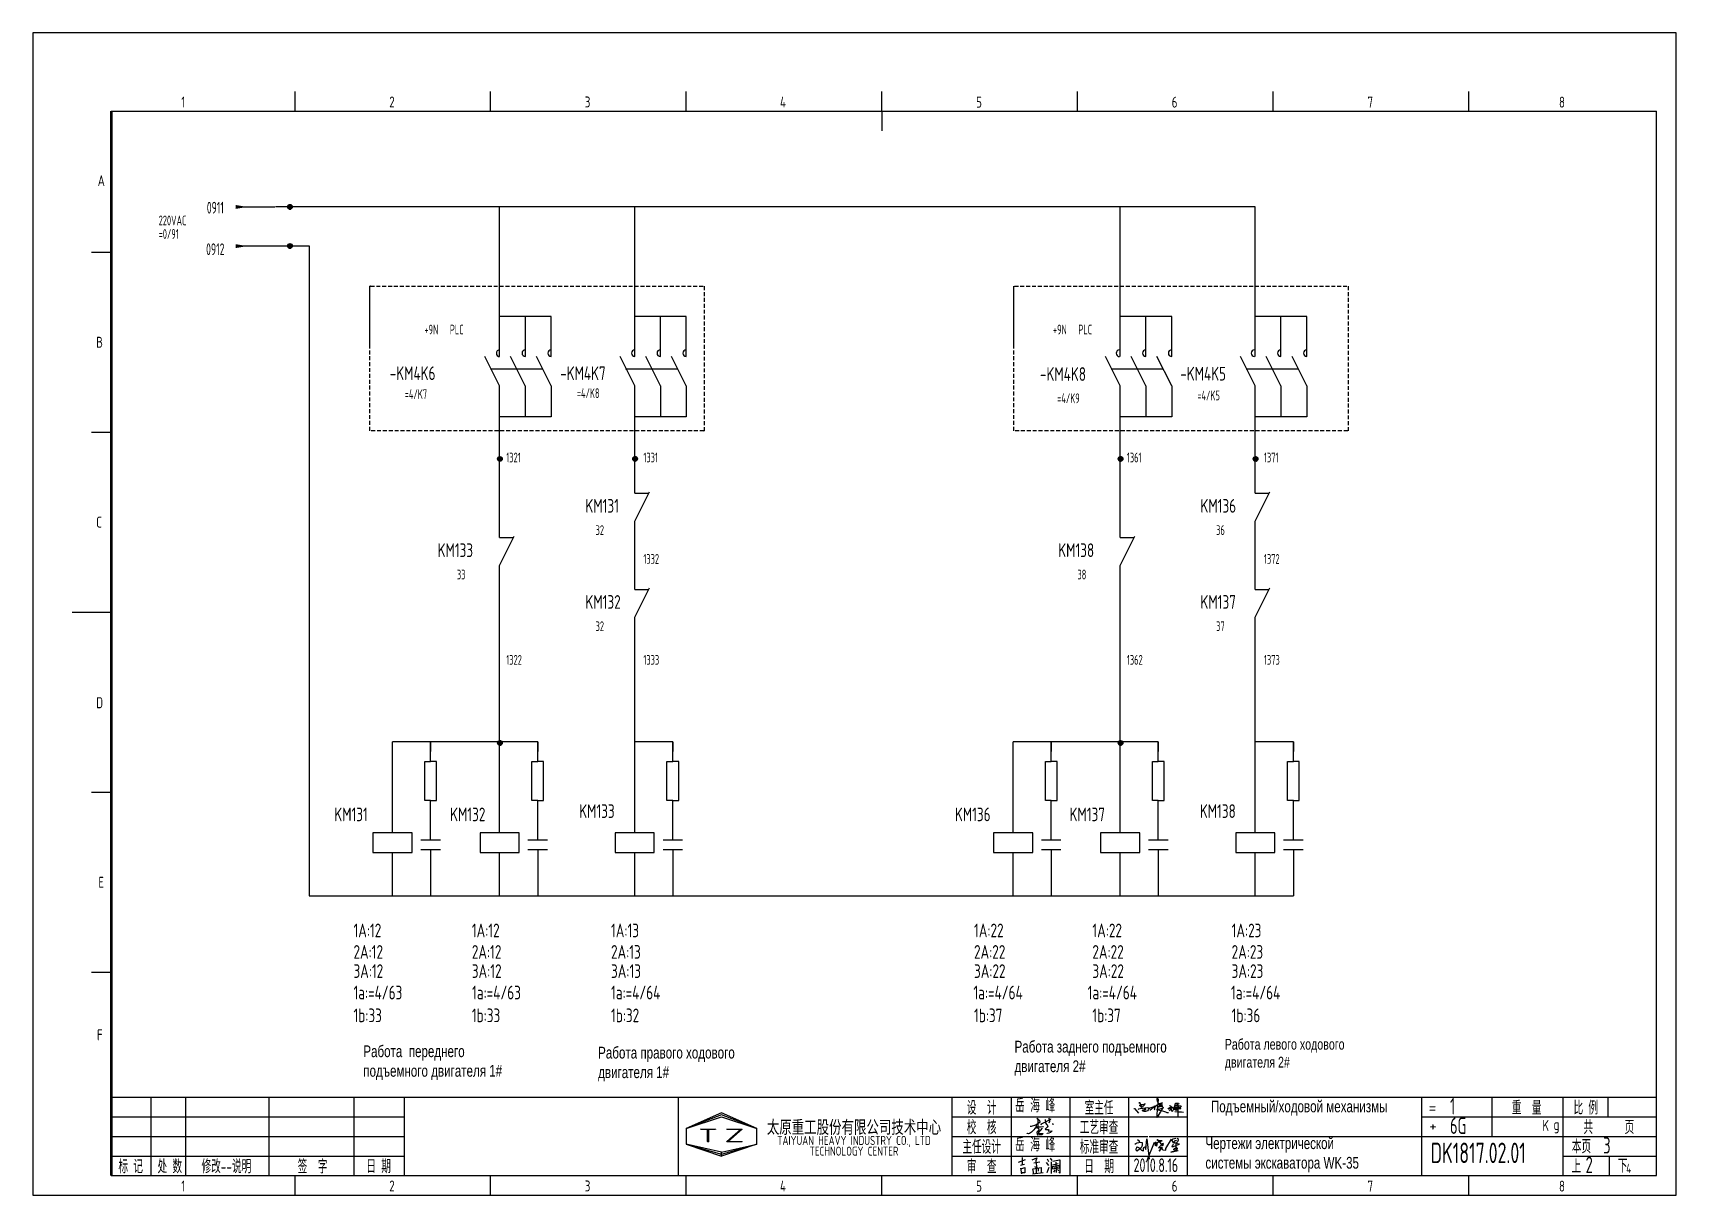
# Model space of a CAD drawing. Extents: x -2695 to 6320, y -2108 to 2608.
# Drawn here: x 963 to 1383, y 125.6 to 422.6 of the extents above; entities that cross this region are included whole.
import ezdxf
from ezdxf.enums import TextEntityAlignment as Align

# ---------------------------------------------------------------- set-up
doc = ezdxf.new("R2010")
doc.units = 0
doc.header["$LTSCALE"] = 2
doc.linetypes.add('DASHDOT', pattern=[1, 0.5, -0.25, 0, -0.25])
doc.linetypes.add('DASHED2', pattern=[0.375, 0.25, -0.125])
doc.layers.get('0').update_dxf_attribs({"linetype": 'CONTINUOUS'})
for name, color, linetype in [('01', 7, 'CONTINUOUS'), ('11', 3, 'CONTINUOUS'), ('CONTINUOUS', 7, 'CONTINUOUS'), ('DASHED', 2, 'DASHED2')]:
    doc.layers.add(name, color=color, linetype=linetype)
doc.styles.add('HZLIB', font='TXT', dxfattribs={"bigfont": 'HZLIB.SHX'})
doc.styles.add('ROMAN', font='ROMANC.shx', dxfattribs={"width": 0.7, "height": 0.7})
doc.styles.add('ROMANS', font='romans', dxfattribs={"width": 0.67, "bigfont": 'hzlib'})
doc.styles.get("Standard").update_dxf_attribs({"font": 'isocp.shx', "width": 0.707, "bigfont": 'dfst.shx'})

msp = doc.modelspace()

# ---------------------------------------------------------------- texts
at = {"width": 0.707}
for s, p in [('1', (1325.16, 146.25)), ('6G', (1325.16, 141.26)), ('3', (1364.32, 136.25)), ('2', (1359.82, 131.25))]:
    msp.add_text(s, height=4.2, dxfattribs=at).set_placement(p)
at = {"ltscale": 2, "char_height": 3, "attachment_point": 1}
for s, insert, width in [('{\\fArial|b0|i0|c204|p34;\\C1;Работа  переднего подъемного двигателя 1#}', (1047.41, 163.88), 39.3942), ('{\\fArial|b0|i0|c204|p34;\\C1;Работа заднего подъемного двигателя 2#}', (1213.86, 165.06), 39.3942), ('{\\fArial|b0|i0|c204|p34;\\H0.9167x;\\C1;Работа левого ходового двигателя 2#\\H1.2472x; }', (1267.59, 165.55), 39.3942), ('{\\fArial|b0|i0|c204|p34;\\C1;Работа правого ходового двигателя 1#}', (1107.43, 163.53), 39.3942), ('{\\fArial|b0|i0|c204|p34;Подъемный/ходовой механизмы}', (1264.05, 149.79), 44.6913), ('{\\fArial|b0|i0|c204|p34;Чертежи электрической системы экскаватора WK-35}', (1262.65, 140.39), 44.5239)]:
    msp.add_mtext(s, dxfattribs=dict(at, insert=insert, width=width))
at = {"char_height": 3.5, "attachment_point": 1}
for s, insert, width in [('岳 海 峰', (1213.98, 150.25), 12.9495), ('岳 海 峰', (1213.98, 140.25), 12.9495), ('2010.8.16', (1244.28, 135.02), 12.1142)]:
    msp.add_mtext(s, dxfattribs=dict(at, insert=insert, width=width))
at = {"layer": '01', "color": 1, "ltscale": 10, "width": 0.67}
for s, p in [('0911', (1007.41, 376.45)), ('0912', (1007.23, 365.83))]:
    msp.add_text(s, height=3, dxfattribs=at).set_placement(p)
at = {"layer": '11', "width": 0.707}
msp.add_text('DK1817.02.01', height=5.25, dxfattribs=at).set_placement((1320.23, 133.79))
at = {"layer": 'CONTINUOUS', "linetype": 'Continuous', "style": 'ROMAN'}
for s, height, width, p in [('1', 2.8, 0.7, (1000.88, 403.56)), ('2', 2.8, 0.7, (1054.04, 403.56)), ('3', 2.8, 0.7, (1104.02, 403.56)), ('4', 2.8, 0.7, (1153.91, 403.56)), ('5', 2.8, 0.7, (1204.05, 403.52)), ('6', 2.8, 0.7, (1254.03, 403.52)), ('7', 2.8, 0.7, (1304.06, 403.52)), ('8', 2.8, 0.7, (1353.01, 403.52)), ('A', 2.8, 0.7, (979.52, 383.47)), ('B', 2.8, 0.7, (979.13, 342.16)), ('C', 2.8, 0.7, (979.13, 296.21)), ('D', 2.8, 0.7, (979.13, 250.05)), ('E', 2.8, 0.7, (979.69, 204.16)), ('F', 2.8, 0.7, (979.34, 165.16)), ('K', 2.8, 0.7, (1348.79, 142.02)), ('g', 2.8, 0.7, (1351.62, 142.28)), ('T', 3.5, 1.8, (1132.96, 139.12)), ('Z', 3.5, 1.8, (1139.66, 139.12)), ('1', 2.8, 0.7, (1000.88, 126.56)), ('2', 2.8, 0.7, (1054.04, 126.56)), ('3', 2.8, 0.7, (1104.02, 126.56)), ('4', 2.8, 0.7, (1153.91, 126.56)), ('5', 2.8, 0.7, (1204.05, 126.52)), ('6', 2.8, 0.7, (1254.03, 126.52)), ('7', 2.8, 0.7, (1304.06, 126.52)), ('8', 2.8, 0.7, (1353.01, 126.52))]:
    msp.add_text(s, height=height, dxfattribs=dict(at, width=width)).set_placement(p)
at = {"layer": 'CONTINUOUS', "color": 1, "width": 0.67}
for s, p in [('220VAC', (995.11, 373.44)), ('=0/91', (995.11, 369.98))]:
    msp.add_text(s, height=2.5, dxfattribs=at).set_placement(p)
at = {"layer": 'CONTINUOUS', "color": 1, "style": 'ROMANS', "width": 0.67}
for s, p in [('-KM4K6', (1054.17, 333.89)), ('-KM4K7', (1097.73, 333.89)), ('-KM4K8', (1220.36, 333.69)), ('-KM4K5', (1256.22, 333.78)), ('KM131', (1104.18, 300.01)), ('KM136', (1261.38, 300.01)), ('KM133', (1066.41, 288.67)), ('KM138', (1225.03, 288.67)), ('KM132', (1104.18, 275.45)), ('KM137', (1261.38, 275.45)), ('KM131', (1040, 221.16)), ('KM132', (1069.6, 221.16)), ('KM133', (1102.6, 222)), ('KM136', (1198.62, 221.16)), ('KM137', (1227.92, 221.16)), ('KM138', (1261.22, 222)), ('  1A:12', (1041.79, 191.51)), ('  1A:12', (1072.04, 191.51)), ('  1A:13', (1107.62, 191.51)), ('  1A:22', (1200.4, 191.51)), ('  1A:22', (1230.65, 191.51)), ('  1A:23', (1266.24, 191.51)), ('  2A:12', (1041.79, 186.02)), ('  2A:12', (1072.04, 186.02)), ('  2A:13', (1107.62, 186.02)), ('  2A:22', (1200.4, 186.02)), ('  2A:22', (1230.65, 186.02)), ('  2A:23', (1266.24, 186.02)), ('  3A:12', (1041.79, 181.12)), ('  3A:12', (1072.04, 181.12)), ('  3A:13', (1107.62, 181.12)), ('  3A:22', (1200.4, 181.12)), ('  3A:22', (1230.65, 181.12)), ('  3A:23', (1266.24, 181.12)), ('  1a:=4/63', (1041.79, 175.64)), ('  1a:=4/63', (1072.1, 175.64)), ('  1a:=4/64', (1107.62, 175.64)), ('  1a:=4/64', (1200.24, 175.64)), ('  1a:=4/64', (1229.43, 175.64)), ('  1a:=4/64', (1266.07, 175.64)), ('  1b:33', (1041.79, 169.81)), ('  1b:33', (1072.04, 169.81)), ('  1b:32', (1107.62, 169.81)), ('  1b:37', (1200.4, 169.81)), ('  1b:37', (1230.65, 169.81)), ('  1b:36', (1266.24, 169.81))]:
    msp.add_text(s, height=3.5, dxfattribs=at).set_placement(p)
at = {"layer": 'CONTINUOUS', "width": 0.67}
for s, p in [('设  计', (1205.46, 148.12)), ('室主任', (1235.46, 148.12)), ('重  量', (1344.76, 148.12)), ('比 例', (1359.86, 148.12)), ('校  核', (1205.46, 143.12)), ('工艺审查', (1235.46, 143.12)), ('共      页', (1365.76, 143.13)), ('主任设计', (1205.46, 138.12)), ('标准审查', (1235.46, 138.12)), ('本页', (1358.76, 138.23)), ('标 记', (987.96, 133.12)), ('处 数', (997.96, 133.12)), ('修改--说明', (1012.42, 133.12)), ('签  字', (1034.45, 133.12)), ('日 期', (1051.33, 133.12)), ('审  查', (1205.46, 133.12)), ('日  期', (1235.46, 133.12)), ('上', (1357.46, 133.14)), ('下', (1369.28, 133.14))]:
    msp.add_text(s, height=3.5, dxfattribs=at).set_placement(p, align=Align.MIDDLE)
at = {"layer": 'CONTINUOUS', "linetype": 'Continuous', "style": 'ROMAN'}
for s, p in [('=', (1319.69, 146.67)), ('+', (1319.8, 141.94))]:
    msp.add_text(s, height=2.8, dxfattribs=at).set_placement(p)
at = {"layer": 'CONTINUOUS', "color": 7, "style": 'HZLIB', "width": 0.67}
msp.add_text('4', height=2.4, dxfattribs=at).set_placement((1370.2, 131.25))
at = {"layer": 'CONTINUOUS', "insert": (1172.82, 140.19), "char_height": 3.3, "width": 50, "attachment_point": 5, "line_spacing_factor": 0.7125}
msp.add_mtext('{\\f宋体|b0|i0|c134|p2;太原重工股份有限公司技术中心\\P\\Fromans.shx;\\H0.6969x;TAIYUAN HEAVY INDUSTRY CO., LTD\\PTECHNOLOGY CENTER}', dxfattribs=at)
at = {"layer": 'DASHED', "color": 1, "width": 0.67}
for s, p in [('+9N   PLC', (1063.04, 345.56)), ('+9N   PLC', (1223.68, 345.56)), ('=4/K8', (1102, 329.31)), ('=4/K7', (1058.01, 329.07)), ('=4/K9', (1224.76, 327.99)), ('=4/K5', (1260.59, 328.72)), ('1321', (1083.95, 312.86)), ('1331', (1118.99, 312.86)), ('1361', (1242.56, 312.86)), ('1371', (1277.6, 312.86)), ('32', (1106.78, 294.31)), ('36', (1265.39, 294.31)), ('1332', (1118.99, 286.94)), ('1372', (1277.6, 286.94)), ('   33', (1068.37, 282.97)), ('   38', (1226.98, 282.97)), ('32', (1106.78, 269.75)), ('37', (1265.39, 269.75)), ('1322', (1083.95, 261.15)), ('1333', (1118.99, 261.15)), ('1362', (1242.56, 261.15)), ('1373', (1277.6, 261.15))]:
    msp.add_text(s, height=2.5, dxfattribs=at).set_placement(p)

# ---------------------------------------------------------------- blocks, each defined once
blk = doc.blocks.new('A$C5BE500A0')
for p, q in [((64.4, 48.9), (64.5, 51.6)), ((65.3, 44.3), (64.4, 48.9)), ((64.5, 51.6), (65.9, 52.2)), ((67.1, 48.5), (64.5, 17.9)), ((65.9, 52.2), (66.5, 51.5)), ((66.5, 51.5), (67.1, 48.5)), ((0, 24.1), (1.5, 23.9)), ((1.5, 23.9), (12.6, 10.8)), ((11.6, 21), (13.8, 22.8)), ((13.8, 22.8), (17.9, 23.5)), ((15.3, 41.2), (22.2, 26.1)), ((15.3, 40.1), (15.3, 41.2)), ((15.4, 37.7), (15.3, 40.1)), ((15.4, 32.4), (21, 34.6)), ((15.5, 31.8), (15.4, 32.4)), ((19.1, 30.1), (15.5, 31.8)), ((17.9, 23.5), (26, 24.9)), ((22.2, 26.1), (19.1, 30.1)), ((21, 34.6), (24.5, 35.1)), ((22.6, 18.1), (23.6, 19.3)), ((23.7, 17.3), (22.6, 18.1)), ((23.3, 27.9), (23.1, 27.8)), ((25.3, 29.5), (23.3, 27.9)), ((23.6, 19.3), (25.8, 19.9)), ((24.5, 35.1), (28.2, 35.6)), ((26.1, 16.2), (24.9, 15)), ((26.8, 30.7), (25.3, 29.5)), ((25.8, 19.9), (29.2, 20.8)), ((26, 24.9), (36.8, 26.1)), ((28.4, 20), (26.1, 16.2)), ((29.4, 34), (26.8, 30.7)), ((28.2, 35.6), (30.2, 36.8)), ((29.4, 15.2), (28.2, 15.7)), ((29.5, 22.1), (28.4, 20)), ((29.2, 20.8), (33, 21.4)), ((30.2, 38), (29.4, 34)), ((32.4, 15.1), (29.4, 15.2)), ((30.2, 22.7), (29.5, 22.1)), ((30.2, 36.8), (30.2, 38)), ((31.6, 22.6), (30.2, 22.7)), ((32.8, 22.1), (31.6, 22.6)), ((35, 16.2), (32.4, 15.1)), ((33, 21.4), (32.8, 22.1)), ((37.6, 17.7), (35, 16.2)), ((36.8, 26.1), (40.9, 26)), ((39.7, 20.3), (37.6, 17.7)), ((40.8, 21.6), (39.7, 20.3)), ((40.2, 22.8), (44.3, 25.4)), ((41.7, 24.4), (40.8, 21.6)), ((40.9, 26), (41.7, 24.4)), ((44.3, 25.4), (50.6, 27.7)), ((44.7, 18.7), (49.1, 22.6)), ((49.1, 22.6), (54.4, 27.2)), ((50.6, 27.7), (56.2, 29.3)), ((54.4, 27.2), (59.1, 30.4)), ((56.8, 20.6), (55.9, 19.6)), ((56.2, 29.3), (60.8, 29.6)), ((56.7, 31.7), (57.4, 29.6)), ((57.6, 25), (56.8, 20.6)), ((57.4, 29.6), (57.6, 25)), ((59.1, 30.4), (64.7, 33.7)), ((60.8, 29.6), (62.2, 29.2)), ((66.6, 21), (62.5, 20.6)), ((62.5, 20.6), (75.7, 18.4)), ((64.5, 17.9), (63.3, 8.5)), ((63.3, 8.5), (63.5, 0.1)), ((63.5, 0.1), (64.3, 0)), ((64.3, 0), (67.5, 2.5)), ((64.7, 33.7), (72, 37.3)), ((67.5, 39.5), (65.3, 44.3)), ((69.8, 21.4), (66.6, 21)), ((70.3, 36.3), (67.5, 39.5)), ((67.5, 2.5), (73.8, 13.7)), ((68.3, 28.6), (72.6, 29.4)), ((69.3, 29), (68.3, 28.6)), ((72, 30.5), (69.3, 29)), ((69.9, 34.1), (69.7, 33.3)), ((69.7, 33.3), (71.9, 33.6)), ((76.7, 24.1), (69.8, 21.4)), ((74.6, 36.5), (69.9, 34.1)), ((73.8, 32.8), (70.3, 36.3)), ((71.9, 33.6), (75.3, 34.2)), ((72, 37.3), (77.8, 39)), ((74.8, 31.8), (72, 30.5)), ((72.6, 29.4), (78.2, 30.4)), ((77.7, 30.8), (73.8, 32.8)), ((73.8, 13.7), (77.7, 20)), ((79.7, 39.2), (74.6, 36.5)), ((76.7, 32.6), (74.8, 31.8)), ((75.3, 34.2), (77, 34.5)), ((75.7, 18.4), (81.9, 16.6)), ((77.7, 33.5), (76.7, 32.6)), ((79.9, 25.4), (76.7, 24.1)), ((77, 34.5), (78, 34.1)), ((78, 34.1), (77.7, 33.5)), ((80.1, 30.5), (77.7, 30.8)), ((77.7, 20), (81.2, 25.6)), ((77.8, 39), (79.7, 39.2)), ((78.2, 30.4), (80.1, 30.5)), ((82.1, 26.9), (79.9, 25.4)), ((81.2, 25.6), (82.1, 26.9)), ((81.9, 16.6), (87.3, 14.8)), ((87.3, 14.8), (91.3, 12.9)), ((91.3, 12.9), (94.8, 12.6)), ((94.5, 25.2), (94.9, 23.9)), ((94.8, 12.6), (95.8, 12.8)), ((94.9, 23.9), (95.3, 23)), ((95.3, 23), (95.8, 22.8)), ((95.8, 22.8), (97, 23.3)), ((97, 23.3), (97.8, 25.3)), ((98.5, 23.8), (97.4, 25.9)), ((97.8, 25.3), (100.8, 27)), ((101.1, 23.3), (98.5, 23.8)), ((99, 31.4), (100.1, 32)), ((100.7, 21.1), (99.2, 17.4)), ((99.2, 17.4), (101.9, 20.9)), ((100.1, 32), (101.1, 31.6)), ((102.1, 27.7), (100.7, 21.1)), ((100.8, 27), (103.5, 26.5)), ((101.1, 31.6), (102.1, 30.6)), ((103.3, 23.7), (101.1, 23.3)), ((101.9, 20.9), (103.1, 21.8)), ((102.1, 30.6), (102.1, 27.7)), ((103.1, 21.8), (103.7, 20.1)), ((104.7, 23.9), (103.3, 23.7)), ((103.5, 26.5), (104.5, 25.2)), ((103.7, 20.1), (103.9, 18.5)), ((103.9, 18.5), (105, 16.1)), ((104.2, 28.7), (108.3, 26.3)), ((104.5, 25.2), (104.7, 23.9)), ((105, 16.1), (106.4, 15.7)), ((106.4, 15.7), (107.7, 17.3)), ((107.7, 17.3), (110.9, 22.6)), ((108.3, 26.3), (115.7, 20.2)), ((110.9, 22.6), (113.3, 30.9)), ((111.7, 21.6), (125.7, 23.5)), ((115.4, 22.1), (111.7, 21.6)), ((112.9, 30.9), (112.3, 30.9)), ((117.4, 32.7), (112.9, 30.9)), ((112.9, 26.9), (127.4, 26.5)), ((124.7, 26.6), (112.9, 26.9)), ((113.3, 30.9), (114.4, 35)), ((113.4, 15.2), (124.8, 14.7)), ((114.4, 35), (115.4, 38.4)), ((115.4, 38.4), (118.1, 38.8)), ((122.5, 23.3), (115.4, 22.1)), ((115.7, 20.2), (118.5, 18.9)), ((116.7, 30.8), (120.9, 31.8)), ((122.1, 34.8), (117.4, 32.7)), ((118.1, 38.8), (123.3, 38.3)), ((118.5, 18.9), (120.8, 19.6)), ((120.8, 19.6), (121.1, 20.7)), ((120.9, 31.8), (124.1, 32)), ((121.7, 31.5), (122.2, 1.9)), ((123, 28.1), (121.7, 31.5)), ((124.7, 36.8), (122.1, 34.8)), ((126.4, 24.6), (122.5, 23.3)), ((128.2, 25.5), (123, 28.1)), ((123.3, 38.3), (124.7, 36.8)), ((124.1, 32), (129.1, 31.3)), ((128.1, 26.7), (124.7, 26.6)), ((124.8, 14.7), (132, 14.1)), ((125.7, 23.5), (130.1, 23.8)), ((127.4, 26.5), (126.4, 24.6)), ((130.2, 28.3), (128.1, 26.7)), ((130.5, 24.3), (128.2, 25.5)), ((129.1, 31.3), (130.7, 30.3)), ((130.1, 23.8), (130.5, 24.3)), ((130.7, 30.3), (130.2, 28.3)), ((132, 14.1), (137.3, 13.6))]:
    blk.add_line(p, q)
blk = doc.blocks.new('POINT1')
h = blk.add_hatch()
h.set_pattern_fill('ANGLE', color=256, scale=0.01, style=0)
h.set_pattern_definition([(0, (0, 0), (0, 0.06985), [0.0508, -0.01905]), (90, (0, 0), (-0.06985, 4e-18), [0.0508, -0.01905])])
h.paths.add_polyline_path([(-0.6, 0, 1), (0.6, 0, 1)])
blk.add_circle((0, 0), 0.6)
blk = doc.blocks.new('lf')
for points in [[(409.4, 317.6), (411.9, 317.6), (420.7, 320.5), (429.4, 326.1), (429, 328.4), (426.7, 330.1), (424.2, 331.3), (423.4, 332.6), (424.4, 333.4), (425, 330.7), (425, 327.4), (425, 324.7), (424.8, 321.8), (424.8, 320.3), (424.8, 318.7), (425, 314.7), (425, 313), (424.8, 313)], [(432.1, 320.3), (430.6, 321.6), (450.9, 331.7), (450.9, 332.2)], [(439.5, 330.9), (440, 324.5), (442, 320.7)], [(446.2, 333.8), (448.1, 330.5), (448.1, 326.7), (446.6, 323.8)], [(421.5, 320.1), (421.3, 317.6), (420, 315.1), (418.6, 312.6), (416.7, 310.5), (414.9, 308.5), (411.9, 305.6), (410.1, 304.1), (408, 302.6), (406.1, 302), (403.6, 302.6), (403.6, 303.5), (403.9, 303.5)], [(421.3, 316.2), (424.8, 315.9), (427.1, 316), (429.8, 316), (434.8, 316.8), (436, 316.8)], [(421.9, 314.1), (423.8, 314.1), (425.4, 313.7), (426, 313), (426.9, 312), (427.1, 312), (426.5, 310.5), (426.1, 309.5), (424.2, 306.6), (423.1, 305.4), (422.1, 304.5), (423.2, 303.3), (427.3, 303.1), (429.8, 303.1), (432.3, 302.9), (435.4, 302.7), (433.1, 299.9), (424.6, 299.5), (424, 300.4), (425.6, 303.3), (434.3, 313.5)], [(441.8, 320.7), (443.7, 320.1), (444.9, 317.6), (443.1, 315.5), (439.7, 311.8), (439.8, 310.6), (445.4, 311.2), (447, 310.3), (445.6, 307.4), (453.6, 308), (450.3, 304.7), (447, 303.3), (443.7, 303.1), (442.9, 303.7)], [(453.4, 322.4), (454.9, 322.2), (455.7, 321.8), (456.1, 321.6), (456.3, 321.4)]]:
    blk.add_lwpolyline(points)

# ---------------------------------------------------------------- linework, layer by layer
at = {"color": 1}
for p, q in [((1116.79, 378.18), (1067.27, 378.18)), ((1275.4, 378.18), (1225.89, 378.18))]:
    msp.add_line(p, q, dxfattribs=at)
at = {"ltscale": 2}
for p, q in [((1049.25, 357.88), (1049.12, 357.88)), ((1049.12, 343.1), (1049.12, 357.88)), ((1213.7, 343.1), (1213.7, 357.88)), ((1088.83, 350.13), (1082.34, 350.13)), ((1088.83, 339.91), (1088.83, 350.13)), ((1095.44, 350.13), (1088.83, 350.13)), ((1095.44, 339.91), (1095.44, 350.13)), ((1123.33, 350.13), (1116.84, 350.13)), ((1123.33, 339.91), (1123.33, 350.13)), ((1129.95, 350.13), (1123.33, 350.13)), ((1129.95, 339.91), (1129.95, 350.13)), ((1247.41, 350.13), (1240.92, 350.13)), ((1247.41, 339.91), (1247.41, 350.13)), ((1254.02, 350.13), (1247.41, 350.13)), ((1254.02, 339.91), (1254.02, 350.13)), ((1281.95, 350.13), (1275.46, 350.13)), ((1281.95, 339.91), (1281.95, 350.13)), ((1288.56, 350.13), (1281.95, 350.13)), ((1288.56, 339.91), (1288.56, 350.13)), ((1079.95, 336.81), (1086.49, 336.81)), ((1086.49, 336.81), (1093.11, 336.81)), ((1114.45, 336.81), (1121, 336.81)), ((1121, 336.81), (1127.61, 336.81)), ((1238.53, 336.81), (1245.07, 336.81)), ((1245.07, 336.81), (1251.68, 336.81)), ((1273.07, 336.81), (1279.61, 336.81)), ((1279.61, 336.81), (1286.23, 336.81)), ((1088.82, 332.41), (1088.82, 324.47)), ((1095.44, 332.41), (1095.44, 324.47)), ((1123.33, 332.41), (1123.33, 324.47)), ((1129.95, 332.41), (1129.95, 324.47)), ((1247.4, 332.41), (1247.4, 324.47)), ((1254.02, 332.41), (1254.02, 324.47)), ((1281.94, 332.41), (1281.94, 324.47)), ((1288.56, 332.41), (1288.56, 324.47)), ((1088.82, 324.47), (1082.28, 324.47)), ((1095.44, 324.47), (1088.82, 324.47)), ((1123.33, 324.47), (1116.79, 324.47)), ((1129.95, 324.47), (1123.33, 324.47)), ((1247.4, 324.47), (1240.86, 324.47)), ((1254.02, 324.47), (1247.4, 324.47)), ((1281.94, 324.47), (1275.4, 324.47)), ((1288.56, 324.47), (1281.94, 324.47)), ((1134.43, 320.97), (1134.56, 320.97))]:
    msp.add_line(p, q, dxfattribs=at)
at = {"color": 1, "linetype": 'DASHED2', "ltscale": 2}
for p, q in [((1049.25, 357.88), (1134.69, 357.88)), ((1134.56, 357.88), (1134.56, 320.97)), ((1213.83, 357.88), (1299.27, 357.88)), ((1299.14, 357.88), (1299.14, 320.97)), ((1049.12, 320.97), (1049.12, 343.1)), ((1213.7, 320.97), (1213.7, 343.1)), ((1134.43, 320.97), (1048.99, 320.97)), ((1299.01, 320.97), (1213.57, 320.97))]:
    msp.add_line(p, q, dxfattribs=at)
for p, q in [((1257.96, 140.62), (1317.96, 140.62)), ((1214.84, 134.06), (1216.66, 134.71)), ((1215.85, 135.24), (1215.85, 133.43)), ((1218.4, 134.66), (1219.57, 135.18)), ((1218.4, 134.66), (1218.4, 134.66)), ((1219.57, 135.18), (1219.31, 134.41)), ((1219.31, 134.41), (1219.31, 134.15)), ((1222.16, 134.89), (1222.53, 134.25)), ((1222.98, 135.1), (1223.35, 134.47)), ((1223.68, 134.32), (1225.38, 134.68)), ((1225.38, 134.68), (1225.41, 134.68)), ((1225.41, 134.68), (1225.41, 131.22)), ((1215.36, 133.29), (1216.4, 133.55)), ((1215.36, 132.51), (1215.62, 131.09)), ((1215.49, 132.38), (1216.53, 132.64)), ((1216.53, 131.35), (1215.49, 131.35)), ((1215.62, 133.55), (1215.62, 133.55)), ((1216.53, 132.64), (1216.53, 131.35)), ((1218.41, 131.04), (1221.17, 131.4)), ((1218.47, 132.38), (1218.73, 131.09)), ((1218.6, 132.38), (1220.67, 132.64)), ((1218.79, 133.89), (1220.34, 134.15)), ((1219.57, 132.59), (1219.05, 132.85)), ((1219.31, 134.15), (1219.57, 132.59)), ((1219.38, 132.38), (1219.38, 131.35)), ((1219.9, 132.51), (1219.9, 131.73)), ((1220.67, 132.64), (1220.67, 131.22)), ((1221.98, 133.95), (1222.53, 133.22)), ((1222.16, 131.41), (1222.68, 132.74)), ((1223.23, 134.16), (1223.23, 131.16)), ((1223.53, 133.01), (1223.56, 132.31)), ((1225.23, 133.22), (1223.56, 132.89)), ((1223.56, 132.31), (1225.35, 132.62)), ((1223.59, 133.38), (1225.02, 133.68)), ((1224.12, 131.97), (1223.78, 131.46)), ((1223.99, 132.71), (1224.17, 132.56)), ((1224.38, 134.01), (1224.47, 131.41)), ((1224.8, 132.89), (1224.62, 132.56)), ((1224.8, 132.14), (1225.14, 131.8)), ((1225.41, 131.22), (1225.14, 131.53)), ((1225.35, 132.62), (1225.23, 133.22))]:
    msp.add_line(p, q)
at = {"color": 6, "ltscale": 2}
for centre in [(1082.26, 340.74), (1088.83, 340.8), (1095.44, 340.8), (1116.79, 340.8), (1123.33, 340.8), (1129.95, 340.8), (1240.66, 340.74), (1247.41, 340.8), (1254.02, 340.8), (1275.19, 340.8), (1281.95, 340.8), (1288.56, 340.8)]:
    msp.add_arc(centre, 0.846, 90, 270, dxfattribs=at)
at = {"color": 1}
for points in [[(1014.8, 378.64), (1014.8, 377.64), (1017.8, 378.14)], [(1014.8, 368.63), (1014.8, 367.63), (1017.8, 368.13)]]:
    msp.add_solid(points, dxfattribs=at)
at = {"layer": '01', "color": 1, "ltscale": 10}
for p, q in [((1033.57, 368.18), (1033.57, 202.07)), ((1091.98, 241.45), (1054.88, 241.45)), ((1126.52, 241.45), (1116.79, 241.45)), ((1126.52, 241.45), (1116.79, 241.45)), ((1250.6, 241.45), (1213.5, 241.45)), ((1285.14, 241.45), (1275.4, 241.45)), ((1285.14, 241.45), (1275.4, 241.45)), ((1064.62, 226.45), (1063.12, 226.45)), ((1064.62, 226.45), (1066.12, 226.45)), ((1091.98, 226.45), (1090.48, 226.45)), ((1091.98, 226.45), (1093.48, 226.45)), ((1126.52, 226.45), (1125.02, 226.45)), ((1126.52, 226.45), (1128.02, 226.45)), ((1223.23, 226.45), (1221.73, 226.45)), ((1223.23, 226.45), (1224.73, 226.45)), ((1250.6, 226.45), (1249.1, 226.45)), ((1250.6, 226.45), (1252.1, 226.45)), ((1285.14, 226.45), (1283.64, 226.45)), ((1285.14, 226.45), (1286.64, 226.45))]:
    msp.add_line(p, q, dxfattribs=at)
at = {"layer": '01', "color": 1, "linetype": 'Continuous'}
for p, q in [((1033.57, 202.07), (1192.18, 202.07)), ((1192.18, 202.07), (1285.14, 202.07))]:
    msp.add_line(p, q, dxfattribs=at)
at = {"layer": 'CONTINUOUS', "color": 3}
for p, q in [((1382.96, 422.62), (962.96, 422.62)), ((962.96, 422.62), (962.96, 125.62)), ((1382.96, 125.62), (1382.96, 422.62)), ((962.96, 125.62), (1382.96, 125.62))]:
    msp.add_line(p, q, dxfattribs=at)
at = {"layer": 'CONTINUOUS', "linetype": 'Continuous'}
for p, q in [((1029.96, 402.62), (1029.96, 407.62)), ((1079.96, 402.62), (1079.96, 407.62)), ((1129.96, 402.62), (1129.96, 407.62)), ((1229.96, 402.62), (1229.96, 407.62)), ((1279.96, 402.62), (1279.96, 407.62)), ((1329.96, 402.62), (1329.96, 407.62)), ((977.96, 366.62), (982.96, 366.62)), ((977.96, 320.62), (982.96, 320.62)), ((972.96, 274.62), (982.96, 274.62)), ((977.96, 228.62), (982.96, 228.62)), ((977.96, 182.62), (982.96, 182.62)), ((982.96, 150.62), (1377.96, 150.62)), ((993.23, 130.62), (993.23, 150.62)), ((1002.06, 130.62), (1002.06, 150.62)), ((1023.3, 150.62), (1023.3, 130.62)), ((1044.96, 150.62), (1044.96, 130.62)), ((1057.96, 130.62), (1057.96, 150.62)), ((1127.96, 130.62), (1127.96, 150.62)), ((1197.96, 130.62), (1197.96, 150.62)), ((1212.96, 150.62), (1212.96, 130.62)), ((1227.96, 150.62), (1227.96, 130.62)), ((1242.96, 150.62), (1242.96, 130.62)), ((1257.96, 150.62), (1257.96, 130.62)), ((1317.96, 130.62), (1317.96, 150.62)), ((1335.85, 150.62), (1335.85, 140.62)), ((1353.96, 150.62), (1353.96, 130.62)), ((982.96, 145.62), (1057.96, 145.62)), ((1138.96, 146.62), (1129.96, 142.62)), ((1138.96, 146.12), (1129.96, 142.62)), ((1129.96, 142.62), (1138.96, 145.62)), ((1147.96, 142.62), (1138.96, 146.62)), ((1147.96, 142.62), (1138.96, 146.12)), ((1138.96, 145.62), (1147.96, 142.62)), ((1197.96, 145.62), (1247.96, 145.62)), ((1247.96, 145.62), (1257.96, 145.62)), ((1247.96, 145.62), (1257.96, 145.62)), ((1317.96, 145.62), (1377.96, 145.62)), ((982.96, 140.62), (1057.96, 140.62)), ((1129.96, 142.62), (1129.96, 138.62)), ((1129.96, 138.62), (1138.96, 135.62)), ((1138.96, 136.62), (1129.96, 138.62)), ((1129.96, 138.62), (1138.96, 136.12)), ((1138.96, 136.12), (1147.96, 138.62)), ((1147.96, 138.62), (1138.96, 135.62)), ((1138.96, 136.62), (1147.96, 138.62)), ((1147.96, 138.62), (1147.96, 142.62)), ((1197.96, 140.62), (1247.96, 140.62)), ((1248.28, 140.62), (1257.96, 140.62)), ((1317.96, 140.62), (1377.96, 140.62)), ((982.96, 135.62), (1057.96, 135.62)), ((1138.96, 135.62), (1138.96, 136.62)), ((1138.96, 135.62), (1138.96, 136.62)), ((1197.96, 135.62), (1247.96, 135.62)), ((1247.96, 135.62), (1257.96, 135.62)), ((1353.96, 135.62), (1377.96, 135.62)), ((1029.96, 125.62), (1029.96, 130.62)), ((1079.96, 125.62), (1079.96, 130.62)), ((1129.96, 125.62), (1129.96, 130.62)), ((1229.96, 125.62), (1229.96, 130.62)), ((1279.96, 125.62), (1279.96, 130.62)), ((1329.96, 125.62), (1329.96, 130.62))]:
    msp.add_line(p, q, dxfattribs=at)
at = {"layer": 'CONTINUOUS'}
for p, q in [((1179.96, 402.62), (1179.96, 407.62)), ((982.96, 402.62), (1377.96, 402.62)), ((1179.96, 402.62), (1179.96, 397.62)), ((1377.96, 130.62), (1377.96, 402.62)), ((1365.46, 150.62), (1365.46, 145.62)), ((1244.62, 138.64), (1244.87, 138.85)), ((1244.62, 138.64), (1244.87, 138.85)), ((1244.62, 138.64), (1244.87, 138.85)), ((1244.62, 138.64), (1244.87, 138.85)), ((1244.87, 138.85), (1245.23, 139)), ((1244.87, 138.85), (1245.23, 139)), ((1244.87, 138.85), (1245.23, 139)), ((1244.87, 138.85), (1245.23, 139)), ((1245.23, 139), (1245.59, 139.1)), ((1245.23, 139), (1245.59, 139.1)), ((1245.23, 139), (1245.59, 139.1)), ((1245.23, 139), (1245.59, 139.1)), ((1245.28, 139.82), (1245.64, 139.61)), ((1245.28, 139.82), (1245.64, 139.61)), ((1245.28, 139.82), (1245.64, 139.61)), ((1245.28, 139.82), (1245.64, 139.61)), ((1245.59, 139.1), (1246.1, 139.15)), ((1245.59, 139.1), (1246.1, 139.15)), ((1245.59, 139.1), (1246.1, 139.15)), ((1245.59, 139.1), (1246.1, 139.15)), ((1245.64, 139.61), (1245.69, 139.46)), ((1245.64, 139.61), (1245.69, 139.46)), ((1245.64, 139.61), (1245.69, 139.46)), ((1245.64, 139.61), (1245.69, 139.46)), ((1245.69, 139.46), (1245.69, 139.15)), ((1245.69, 139.46), (1245.69, 139.15)), ((1245.69, 139.46), (1245.69, 139.15)), ((1245.69, 139.46), (1245.69, 139.15)), ((1246.1, 139.15), (1246.5, 139.05)), ((1246.1, 139.15), (1246.5, 139.05)), ((1246.1, 139.15), (1246.5, 139.05)), ((1246.1, 139.15), (1246.5, 139.05)), ((1246.5, 139.05), (1246.5, 138.85)), ((1246.5, 139.05), (1246.5, 138.85)), ((1246.5, 139.05), (1246.5, 138.85)), ((1246.5, 139.05), (1246.5, 138.85)), ((1246.5, 138.85), (1246.5, 138.44)), ((1246.5, 138.85), (1246.5, 138.44)), ((1246.5, 138.85), (1246.5, 138.44)), ((1246.5, 138.85), (1246.5, 138.44)), ((1247.42, 137.32), (1247.68, 139.97)), ((1247.42, 137.32), (1247.68, 139.97)), ((1247.42, 137.32), (1247.68, 139.97)), ((1247.42, 137.32), (1247.68, 139.97)), ((1247.68, 139.97), (1248.29, 134.77)), ((1247.68, 139.97), (1248.29, 134.77)), ((1247.68, 139.97), (1248.29, 134.77)), ((1247.68, 139.97), (1248.29, 134.77)), ((1247.83, 134.72), (1249.62, 139.13)), ((1247.83, 134.72), (1249.62, 139.13)), ((1247.83, 134.72), (1249.62, 139.13)), ((1247.83, 134.72), (1249.62, 139.13)), ((1249.66, 139.06), (1249.77, 138.58)), ((1249.66, 139.06), (1249.77, 138.58)), ((1249.66, 139.06), (1249.77, 138.58)), ((1249.66, 139.06), (1249.77, 138.58)), ((1249.77, 139.06), (1249.92, 139.17)), ((1249.77, 139.06), (1249.92, 139.17)), ((1249.77, 139.06), (1249.92, 139.17)), ((1249.77, 139.06), (1249.92, 139.17)), ((1249.88, 138.25), (1249.77, 139.06)), ((1249.88, 138.25), (1249.77, 139.06)), ((1249.88, 138.25), (1249.77, 139.06)), ((1249.88, 138.25), (1249.77, 139.06)), ((1249.92, 139.17), (1250.07, 139.17)), ((1249.92, 139.17), (1250.07, 139.17)), ((1249.92, 139.17), (1250.07, 139.17)), ((1249.92, 139.17), (1250.07, 139.17)), ((1250, 138.47), (1250.03, 138.73)), ((1250, 138.47), (1250.03, 138.73)), ((1250, 138.47), (1250.03, 138.73)), ((1250, 138.47), (1250.03, 138.73)), ((1250.03, 138.73), (1250.11, 138.91)), ((1250.03, 138.73), (1250.11, 138.91)), ((1250.03, 138.73), (1250.11, 138.91)), ((1250.03, 138.73), (1250.11, 138.91)), ((1250.07, 139.17), (1250.22, 138.84)), ((1250.07, 139.17), (1250.22, 138.84)), ((1250.07, 139.17), (1250.22, 138.84)), ((1250.07, 139.17), (1250.22, 138.84)), ((1250.11, 138.91), (1250.36, 139.09)), ((1250.11, 138.91), (1250.36, 139.09)), ((1250.11, 138.91), (1250.36, 139.09)), ((1250.11, 138.91), (1250.36, 139.09)), ((1250.22, 138.84), (1250.22, 138.47)), ((1250.22, 138.84), (1250.22, 138.47)), ((1250.22, 138.84), (1250.22, 138.47)), ((1250.22, 138.84), (1250.22, 138.47)), ((1250.33, 139.83), (1251.46, 138.54)), ((1250.51, 139.61), (1250.33, 139.83)), ((1250.33, 139.83), (1251.46, 138.54)), ((1250.51, 139.61), (1250.33, 139.83)), ((1250.33, 139.83), (1251.46, 138.54)), ((1250.51, 139.61), (1250.33, 139.83)), ((1250.33, 139.83), (1251.46, 138.54)), ((1250.51, 139.61), (1250.33, 139.83)), ((1250.36, 139.09), (1250.77, 139.28)), ((1250.36, 139.09), (1250.77, 139.28)), ((1250.36, 139.09), (1250.77, 139.28)), ((1250.36, 139.09), (1250.77, 139.28)), ((1251.61, 139.53), (1250.51, 139.61)), ((1251.61, 139.53), (1250.51, 139.61)), ((1251.61, 139.53), (1250.51, 139.61)), ((1251.61, 139.53), (1250.51, 139.61)), ((1250.77, 139.28), (1251.28, 139.42)), ((1250.77, 139.28), (1251.28, 139.42)), ((1250.77, 139.28), (1251.28, 139.42)), ((1250.77, 139.28), (1251.28, 139.42)), ((1251.58, 138.73), (1251.13, 138.18)), ((1251.58, 138.73), (1251.13, 138.18)), ((1251.58, 138.73), (1251.13, 138.18)), ((1251.58, 138.73), (1251.13, 138.18)), ((1251.28, 139.42), (1251.61, 139.53)), ((1251.28, 139.42), (1251.61, 139.53)), ((1251.28, 139.42), (1251.61, 139.53)), ((1251.28, 139.42), (1251.61, 139.53)), ((1251.83, 138.8), (1251.58, 138.73)), ((1251.83, 138.8), (1251.58, 138.73)), ((1251.83, 138.8), (1251.58, 138.73)), ((1251.83, 138.8), (1251.58, 138.73)), ((1251.94, 138.54), (1251.83, 138.8)), ((1251.94, 138.54), (1251.83, 138.8)), ((1251.94, 138.54), (1251.83, 138.8)), ((1251.94, 138.54), (1251.83, 138.8)), ((1252.49, 137.53), (1253.99, 139.91)), ((1252.49, 137.53), (1253.99, 139.91)), ((1252.49, 137.53), (1253.99, 139.91)), ((1252.49, 137.53), (1253.99, 139.91)), ((1253.98, 139.84), (1254.11, 139.41)), ((1253.98, 139.84), (1254.11, 139.41)), ((1253.98, 139.84), (1254.11, 139.41)), ((1253.98, 139.84), (1254.11, 139.41)), ((1254.08, 139.58), (1254.44, 140)), ((1254.08, 139.58), (1254.44, 140)), ((1254.08, 139.58), (1254.44, 140)), ((1254.08, 139.58), (1254.44, 140)), ((1254.11, 139.41), (1254.34, 139.15)), ((1254.11, 139.41), (1254.34, 139.15)), ((1254.11, 139.41), (1254.34, 139.15)), ((1254.11, 139.41), (1254.34, 139.15)), ((1254.44, 138.63), (1254.27, 138.3)), ((1254.44, 138.63), (1254.27, 138.3)), ((1254.44, 138.63), (1254.27, 138.3)), ((1254.44, 138.63), (1254.27, 138.3)), ((1254.34, 139.15), (1254.47, 139.12)), ((1254.34, 139.15), (1254.47, 139.12)), ((1254.34, 139.15), (1254.47, 139.12)), ((1254.34, 139.15), (1254.47, 139.12)), ((1254.44, 140), (1254.73, 140.1)), ((1254.44, 140), (1254.73, 140.1)), ((1254.44, 140), (1254.73, 140.1)), ((1254.44, 140), (1254.73, 140.1)), ((1254.53, 138.76), (1254.44, 138.63)), ((1254.53, 138.76), (1254.44, 138.63)), ((1254.53, 138.76), (1254.44, 138.63)), ((1254.53, 138.76), (1254.44, 138.63)), ((1254.66, 139.15), (1254.73, 139.38)), ((1254.66, 139.15), (1254.73, 139.38)), ((1254.66, 139.15), (1254.73, 139.38)), ((1254.66, 139.15), (1254.73, 139.38)), ((1254.86, 138.92), (1254.66, 139.15)), ((1254.86, 138.92), (1254.66, 139.15)), ((1254.86, 138.92), (1254.66, 139.15)), ((1254.86, 138.92), (1254.66, 139.15)), ((1254.73, 140.1), (1255.12, 140.2)), ((1254.73, 140.1), (1255.12, 140.2)), ((1254.73, 140.1), (1255.12, 140.2)), ((1254.73, 140.1), (1255.12, 140.2)), ((1254.73, 139.38), (1254.93, 139.54)), ((1254.73, 139.38), (1254.93, 139.54)), ((1254.73, 139.38), (1254.93, 139.54)), ((1254.73, 139.38), (1254.93, 139.54)), ((1255.28, 138.96), (1254.86, 138.92)), ((1255.28, 138.96), (1254.86, 138.92)), ((1255.28, 138.96), (1254.86, 138.92)), ((1255.28, 138.96), (1254.86, 138.92)), ((1254.93, 139.54), (1255.19, 139.61)), ((1254.93, 139.54), (1255.19, 139.61)), ((1254.93, 139.54), (1255.19, 139.61)), ((1254.93, 139.54), (1255.19, 139.61)), ((1255.06, 138.83), (1255.09, 138.47)), ((1256.04, 138.63), (1255.06, 138.83)), ((1255.06, 138.83), (1255.09, 138.47)), ((1256.04, 138.63), (1255.06, 138.83)), ((1255.06, 138.83), (1255.09, 138.47)), ((1256.04, 138.63), (1255.06, 138.83)), ((1255.06, 138.83), (1255.09, 138.47)), ((1256.04, 138.63), (1255.06, 138.83)), ((1255.19, 139.61), (1255.28, 139.64)), ((1255.19, 139.61), (1255.28, 139.64)), ((1255.19, 139.61), (1255.28, 139.64)), ((1255.19, 139.61), (1255.28, 139.64)), ((1255.55, 139.22), (1255.28, 138.96)), ((1255.55, 139.22), (1255.28, 138.96)), ((1255.55, 139.22), (1255.28, 138.96)), ((1255.55, 139.22), (1255.28, 138.96)), ((1255.38, 140.2), (1255.61, 140.07)), ((1255.38, 140.2), (1255.61, 140.07)), ((1255.38, 140.2), (1255.61, 140.07)), ((1255.38, 140.2), (1255.61, 140.07)), ((1255.51, 138.47), (1256.04, 138.63)), ((1255.51, 138.47), (1256.04, 138.63)), ((1255.51, 138.47), (1256.04, 138.63)), ((1255.51, 138.47), (1256.04, 138.63)), ((1255.64, 139.68), (1255.55, 139.22)), ((1255.64, 139.68), (1255.55, 139.22)), ((1255.64, 139.68), (1255.55, 139.22)), ((1255.64, 139.68), (1255.55, 139.22)), ((1255.61, 140.07), (1255.64, 139.68)), ((1255.61, 140.07), (1255.64, 139.68)), ((1255.61, 140.07), (1255.64, 139.68)), ((1255.61, 140.07), (1255.64, 139.68)), ((1244.97, 137.42), (1245.08, 137.78)), ((1244.97, 137.42), (1245.08, 137.78)), ((1244.97, 137.42), (1245.08, 137.78)), ((1244.97, 137.42), (1245.08, 137.78)), ((1244.97, 137.12), (1244.97, 137.42)), ((1244.97, 137.12), (1244.97, 137.42)), ((1244.97, 137.12), (1244.97, 137.42)), ((1244.97, 137.12), (1244.97, 137.42)), ((1245.23, 136.86), (1244.97, 137.12)), ((1245.23, 136.86), (1244.97, 137.12)), ((1245.23, 136.86), (1244.97, 137.12)), ((1245.23, 136.86), (1244.97, 137.12)), ((1245.08, 137.78), (1245.13, 137.93)), ((1245.08, 137.78), (1245.13, 137.93)), ((1245.08, 137.78), (1245.13, 137.93)), ((1245.08, 137.78), (1245.13, 137.93)), ((1245.13, 137.93), (1245.33, 137.88)), ((1245.13, 137.93), (1245.33, 137.88)), ((1245.13, 137.93), (1245.33, 137.88)), ((1245.13, 137.93), (1245.33, 137.88)), ((1245.89, 137.42), (1245.23, 136.86)), ((1245.89, 137.42), (1245.23, 136.86)), ((1245.89, 137.42), (1245.23, 136.86)), ((1245.89, 137.42), (1245.23, 136.86)), ((1245.33, 137.88), (1245.69, 137.73)), ((1245.33, 137.88), (1245.69, 137.73)), ((1245.33, 137.88), (1245.69, 137.73)), ((1245.33, 137.88), (1245.69, 137.73)), ((1245.69, 137.73), (1246.04, 137.37)), ((1245.69, 137.73), (1246.04, 137.37)), ((1245.69, 137.73), (1246.04, 137.37)), ((1245.69, 137.73), (1246.04, 137.37)), ((1246.2, 137.68), (1245.89, 137.42)), ((1246.2, 137.68), (1245.89, 137.42)), ((1246.2, 137.68), (1245.89, 137.42)), ((1246.2, 137.68), (1245.89, 137.42)), ((1246.04, 137.37), (1246.35, 137.12)), ((1246.04, 137.37), (1246.35, 137.12)), ((1246.04, 137.37), (1246.35, 137.12)), ((1246.04, 137.37), (1246.35, 137.12)), ((1246.4, 138.08), (1246.2, 137.68)), ((1246.4, 138.08), (1246.2, 137.68)), ((1246.4, 138.08), (1246.2, 137.68)), ((1246.4, 138.08), (1246.2, 137.68)), ((1246.35, 137.12), (1246.5, 137.01)), ((1246.35, 137.12), (1246.5, 137.01)), ((1246.35, 137.12), (1246.5, 137.01)), ((1246.35, 137.12), (1246.5, 137.01)), ((1246.5, 138.44), (1246.4, 138.08)), ((1246.5, 138.44), (1246.4, 138.08)), ((1246.5, 138.44), (1246.4, 138.08)), ((1246.5, 138.44), (1246.4, 138.08)), ((1246.5, 137.01), (1246.81, 136.91)), ((1246.5, 137.01), (1246.81, 136.91)), ((1246.5, 137.01), (1246.81, 136.91)), ((1246.5, 137.01), (1246.81, 136.91)), ((1246.81, 137.52), (1246.96, 137.78)), ((1246.81, 137.52), (1246.96, 137.78)), ((1246.81, 137.52), (1246.96, 137.78)), ((1246.81, 137.52), (1246.96, 137.78)), ((1246.81, 136.91), (1246.81, 137.52)), ((1246.81, 136.91), (1246.81, 137.52)), ((1246.81, 136.91), (1246.81, 137.52)), ((1246.81, 136.91), (1246.81, 137.52)), ((1246.96, 137.78), (1247.17, 137.98)), ((1246.96, 137.78), (1247.17, 137.98)), ((1246.96, 137.78), (1247.17, 137.98)), ((1246.96, 137.78), (1247.17, 137.98)), ((1247.17, 137.98), (1247.22, 137.88)), ((1247.17, 137.98), (1247.22, 137.88)), ((1247.17, 137.98), (1247.22, 137.88)), ((1247.17, 137.98), (1247.22, 137.88)), ((1247.22, 137.88), (1247.37, 137.52)), ((1247.22, 137.88), (1247.37, 137.52)), ((1247.22, 137.88), (1247.37, 137.52)), ((1247.22, 137.88), (1247.37, 137.52)), ((1247.37, 137.52), (1247.37, 137.42)), ((1247.37, 137.52), (1247.37, 137.42)), ((1247.37, 137.52), (1247.37, 137.42)), ((1247.37, 137.52), (1247.37, 137.42)), ((1247.37, 137.42), (1247.42, 137.32)), ((1247.37, 137.42), (1247.42, 137.32)), ((1247.37, 137.42), (1247.42, 137.32)), ((1247.37, 137.42), (1247.42, 137.32)), ((1249.77, 138.58), (1249.88, 138.25)), ((1249.77, 138.58), (1249.88, 138.25)), ((1249.77, 138.58), (1249.88, 138.25)), ((1249.77, 138.58), (1249.88, 138.25)), ((1250.03, 138.21), (1250, 138.47)), ((1250.03, 138.21), (1250, 138.47)), ((1250.03, 138.21), (1250, 138.47)), ((1250.03, 138.21), (1250, 138.47)), ((1250.14, 138.14), (1250.03, 138.21)), ((1250.14, 138.14), (1250.03, 138.21)), ((1250.14, 138.14), (1250.03, 138.21)), ((1250.14, 138.14), (1250.03, 138.21)), ((1250.22, 138.47), (1250.14, 138.14)), ((1250.22, 138.47), (1250.14, 138.14)), ((1250.22, 138.47), (1250.14, 138.14)), ((1250.22, 138.47), (1250.14, 138.14)), ((1250.84, 137.88), (1250.62, 137.66)), ((1250.84, 137.88), (1250.62, 137.66)), ((1250.84, 137.88), (1250.62, 137.66)), ((1250.84, 137.88), (1250.62, 137.66)), ((1250.62, 137.66), (1250.73, 137.7)), ((1250.62, 137.66), (1250.73, 137.7)), ((1250.62, 137.66), (1250.73, 137.7)), ((1250.62, 137.66), (1250.73, 137.7)), ((1250.73, 137.7), (1251.43, 137.92)), ((1250.73, 137.7), (1251.43, 137.92)), ((1250.73, 137.7), (1251.43, 137.92)), ((1250.73, 137.7), (1251.43, 137.92)), ((1250.8, 136.89), (1251.39, 137.59)), ((1250.8, 136.89), (1251.39, 137.59)), ((1250.8, 136.89), (1251.39, 137.59)), ((1250.8, 136.89), (1251.39, 137.59)), ((1251.24, 137.44), (1250.8, 136.89)), ((1251.24, 137.44), (1250.8, 136.89)), ((1251.24, 137.44), (1250.8, 136.89)), ((1251.24, 137.44), (1250.8, 136.89)), ((1251.13, 138.18), (1250.84, 137.88)), ((1251.13, 138.18), (1250.84, 137.88)), ((1251.13, 138.18), (1250.84, 137.88)), ((1251.13, 138.18), (1250.84, 137.88)), ((1251.61, 137.88), (1251.24, 137.44)), ((1251.61, 137.88), (1251.24, 137.44)), ((1251.61, 137.88), (1251.24, 137.44)), ((1251.61, 137.88), (1251.24, 137.44)), ((1251.39, 137.59), (1251.46, 137.59)), ((1251.39, 137.59), (1251.46, 137.59)), ((1251.39, 137.59), (1251.46, 137.59)), ((1251.39, 137.59), (1251.46, 137.59)), ((1251.43, 137.92), (1251.58, 137.88)), ((1251.43, 137.92), (1251.58, 137.88)), ((1251.43, 137.92), (1251.58, 137.88)), ((1251.43, 137.92), (1251.58, 137.88)), ((1251.46, 138.54), (1251.8, 138.29)), ((1251.46, 138.54), (1251.8, 138.29)), ((1251.46, 138.54), (1251.8, 138.29)), ((1251.46, 138.54), (1251.8, 138.29)), ((1251.46, 137.59), (1251.58, 137.33)), ((1251.46, 137.59), (1251.58, 137.33)), ((1251.46, 137.59), (1251.58, 137.33)), ((1251.46, 137.59), (1251.58, 137.33)), ((1251.58, 137.88), (1251.61, 137.88)), ((1251.58, 137.88), (1251.61, 137.88)), ((1251.58, 137.88), (1251.61, 137.88)), ((1251.58, 137.88), (1251.61, 137.88)), ((1251.58, 137.33), (1251.76, 137.18)), ((1251.58, 137.33), (1251.76, 137.18)), ((1251.58, 137.33), (1251.76, 137.18)), ((1251.58, 137.33), (1251.76, 137.18)), ((1251.76, 137.18), (1252.53, 137.11)), ((1251.76, 137.18), (1252.53, 137.11)), ((1251.76, 137.18), (1252.53, 137.11)), ((1251.76, 137.18), (1252.53, 137.11)), ((1251.8, 138.29), (1251.94, 138.54)), ((1251.8, 138.29), (1251.94, 138.54)), ((1251.8, 138.29), (1251.94, 138.54)), ((1251.8, 138.29), (1251.94, 138.54)), ((1252.55, 137.12), (1252.49, 137.53)), ((1252.55, 137.12), (1252.49, 137.53)), ((1252.55, 137.12), (1252.49, 137.53)), ((1252.55, 137.12), (1252.49, 137.53)), ((1253.81, 136.61), (1255.68, 137)), ((1253.81, 136.61), (1255.68, 137)), ((1253.81, 136.61), (1255.68, 137)), ((1253.81, 136.61), (1255.68, 137)), ((1255.15, 136.9), (1253.81, 136.61)), ((1255.15, 136.9), (1253.81, 136.61)), ((1255.15, 136.9), (1253.81, 136.61)), ((1255.15, 136.9), (1253.81, 136.61)), ((1254.27, 138.3), (1254.08, 138.01)), ((1254.27, 138.3), (1254.08, 138.01)), ((1254.27, 138.3), (1254.08, 138.01)), ((1254.27, 138.3), (1254.08, 138.01)), ((1254.08, 138.01), (1254.17, 137.95)), ((1254.08, 138.01), (1254.17, 137.95)), ((1254.08, 138.01), (1254.17, 137.95)), ((1254.08, 138.01), (1254.17, 137.95)), ((1254.17, 137.95), (1254.53, 138.01)), ((1254.17, 137.95), (1254.53, 138.01)), ((1254.17, 137.95), (1254.53, 138.01)), ((1254.17, 137.95), (1254.53, 138.01)), ((1254.5, 137.26), (1254.73, 137.55)), ((1254.5, 137.26), (1254.73, 137.55)), ((1254.5, 137.26), (1254.73, 137.55)), ((1254.5, 137.26), (1254.73, 137.55)), ((1255.02, 137.03), (1254.5, 137.26)), ((1255.02, 137.03), (1254.5, 137.26)), ((1255.02, 137.03), (1254.5, 137.26)), ((1255.02, 137.03), (1254.5, 137.26)), ((1254.53, 138.01), (1255.06, 138.27)), ((1254.53, 138.01), (1255.06, 138.27)), ((1254.53, 138.01), (1255.06, 138.27)), ((1254.53, 138.01), (1255.06, 138.27)), ((1254.73, 137.55), (1255.22, 137.75)), ((1254.73, 137.55), (1255.22, 137.75)), ((1254.73, 137.55), (1255.22, 137.75)), ((1254.73, 137.55), (1255.22, 137.75)), ((1255.06, 137.49), (1255.02, 137.03)), ((1255.06, 137.49), (1255.02, 137.03)), ((1255.06, 137.49), (1255.02, 137.03)), ((1255.06, 137.49), (1255.02, 137.03)), ((1255.06, 138.27), (1255.51, 138.47)), ((1255.09, 138.47), (1255.06, 137.98)), ((1255.06, 138.27), (1255.51, 138.47)), ((1255.09, 138.47), (1255.06, 137.98)), ((1255.06, 138.27), (1255.51, 138.47)), ((1255.09, 138.47), (1255.06, 137.98)), ((1255.06, 138.27), (1255.51, 138.47)), ((1255.09, 138.47), (1255.06, 137.98)), ((1255.06, 137.98), (1255.06, 137.49)), ((1255.06, 137.98), (1255.06, 137.49)), ((1255.06, 137.98), (1255.06, 137.49)), ((1255.06, 137.98), (1255.06, 137.49)), ((1255.38, 137.13), (1255.15, 136.9)), ((1255.38, 137.13), (1255.15, 136.9)), ((1255.38, 137.13), (1255.15, 136.9)), ((1255.38, 137.13), (1255.15, 136.9)), ((1255.22, 137.75), (1255.42, 137.62)), ((1255.22, 137.75), (1255.42, 137.62)), ((1255.22, 137.75), (1255.42, 137.62)), ((1255.22, 137.75), (1255.42, 137.62)), ((1255.42, 137.62), (1255.38, 137.13)), ((1255.42, 137.62), (1255.38, 137.13)), ((1255.42, 137.62), (1255.38, 137.13)), ((1255.42, 137.62), (1255.38, 137.13)), ((1365.96, 130.62), (1365.96, 135.62)), ((982.96, 130.62), (1377.96, 130.62)), ((1179.96, 125.62), (1179.96, 130.62)), ((1197.96, 130.62), (1257.96, 130.62))]:
    msp.add_line(p, q, dxfattribs=at)
at = {"layer": 'CONTINUOUS', "lineweight": 50}
msp.add_line((982.96, 402.62), (982.96, 130.62), dxfattribs=at)
at = {"layer": 'CONTINUOUS', "color": 1}
for p, q in [((1015.19, 378.18), (1024.8, 378.18)), ((1067.27, 378.18), (1024.98, 378.18)), ((1082.25, 339.91), (1082.25, 378.18)), ((1225.89, 378.18), (1114.8, 378.18)), ((1116.79, 339.91), (1116.79, 378.18)), ((1240.86, 339.91), (1240.86, 378.18)), ((1275.4, 339.91), (1275.4, 378.18)), ((1015.19, 368.18), (1028.79, 368.18)), ((1025.98, 368.18), (1033.57, 368.18)), ((1082.25, 332.41), (1078.5, 339.91)), ((1088.82, 332.41), (1085.07, 339.91)), ((1095.44, 332.41), (1091.69, 339.91)), ((1116.79, 332.41), (1113.04, 339.91)), ((1123.33, 332.41), (1119.58, 339.91)), ((1129.95, 332.41), (1126.2, 339.91)), ((1240.86, 332.41), (1237.11, 339.91)), ((1247.4, 332.41), (1243.65, 339.91)), ((1254.02, 332.41), (1250.27, 339.91)), ((1275.4, 332.41), (1271.65, 339.91)), ((1281.94, 332.41), (1278.19, 339.91)), ((1288.56, 332.41), (1284.81, 339.91)), ((1082.25, 293.64), (1082.25, 332.41)), ((1116.79, 304.98), (1116.79, 332.41)), ((1240.86, 293.64), (1240.86, 332.41)), ((1275.4, 304.98), (1275.4, 332.41)), ((1116.79, 297.88), (1120.54, 305.38)), ((1116.79, 304.98), (1120.34, 304.98)), ((1275.4, 297.88), (1279.15, 305.38)), ((1275.4, 304.98), (1278.95, 304.98)), ((1082.25, 286.54), (1086, 294.04)), ((1116.79, 280.42), (1116.79, 297.88)), ((1240.86, 286.54), (1244.61, 294.04)), ((1275.4, 280.42), (1275.4, 297.88)), ((1082.25, 293.64), (1085.8, 293.64)), ((1240.86, 293.64), (1244.41, 293.64)), ((1082.25, 218.18), (1082.25, 286.54)), ((1240.86, 218.18), (1240.86, 286.54)), ((1116.79, 273.32), (1120.54, 280.82)), ((1116.79, 280.42), (1120.34, 280.42)), ((1275.4, 273.32), (1279.15, 280.82)), ((1275.4, 280.42), (1278.95, 280.42)), ((1116.79, 218.18), (1116.79, 273.32)), ((1275.4, 218.18), (1275.4, 273.32)), ((1054.88, 218.18), (1054.88, 241.45)), ((1064.62, 236.45), (1064.62, 241.45)), ((1064.62, 241.45), (1064.62, 238.95)), ((1091.98, 236.45), (1091.98, 241.45)), ((1091.98, 241.45), (1091.98, 238.95)), ((1126.52, 241.45), (1126.52, 238.95)), ((1126.52, 236.45), (1126.52, 241.45)), ((1213.5, 218.18), (1213.5, 241.45)), ((1223.23, 241.45), (1223.23, 238.95)), ((1223.23, 236.45), (1223.23, 241.45)), ((1250.6, 241.45), (1250.6, 238.95)), ((1250.6, 236.45), (1250.6, 241.45)), ((1285.14, 236.45), (1285.14, 241.45)), ((1285.14, 241.45), (1285.14, 238.95)), ((1063.12, 226.45), (1063.12, 236.45)), ((1063.12, 236.45), (1064.62, 236.45)), ((1066.12, 236.45), (1064.62, 236.45)), ((1066.12, 226.45), (1066.12, 236.45)), ((1090.48, 226.45), (1090.48, 236.45)), ((1090.48, 236.45), (1091.98, 236.45)), ((1093.48, 236.45), (1091.98, 236.45)), ((1093.48, 226.45), (1093.48, 236.45)), ((1125.02, 226.45), (1125.02, 236.45)), ((1125.02, 236.45), (1126.52, 236.45)), ((1128.02, 236.45), (1126.52, 236.45)), ((1128.02, 226.45), (1128.02, 236.45)), ((1221.73, 226.45), (1221.73, 236.45)), ((1221.73, 236.45), (1223.23, 236.45)), ((1224.73, 236.45), (1223.23, 236.45)), ((1224.73, 226.45), (1224.73, 236.45)), ((1249.1, 226.45), (1249.1, 236.45)), ((1249.1, 236.45), (1250.6, 236.45)), ((1252.1, 236.45), (1250.6, 236.45)), ((1252.1, 226.45), (1252.1, 236.45)), ((1283.64, 226.45), (1283.64, 236.45)), ((1283.64, 236.45), (1285.14, 236.45)), ((1286.64, 236.45), (1285.14, 236.45)), ((1286.64, 226.45), (1286.64, 236.45)), ((1064.62, 216.45), (1064.62, 226.45)), ((1091.98, 216.45), (1091.98, 226.45)), ((1126.52, 216.45), (1126.52, 226.45)), ((1223.23, 216.45), (1223.23, 226.45)), ((1250.6, 216.45), (1250.6, 226.45)), ((1285.14, 216.45), (1285.14, 226.45)), ((1059.88, 218.18), (1049.88, 218.18)), ((1049.88, 218.18), (1049.88, 213.18)), ((1059.88, 213.18), (1059.88, 218.18)), ((1062.12, 216.45), (1067.12, 216.45)), ((1087.25, 218.18), (1077.25, 218.18)), ((1077.25, 218.18), (1077.25, 213.18)), ((1087.25, 213.18), (1087.25, 218.18)), ((1089.48, 216.45), (1094.48, 216.45)), ((1121.79, 218.18), (1111.79, 218.18)), ((1111.79, 218.18), (1111.79, 213.18)), ((1121.79, 213.18), (1121.79, 218.18)), ((1124.02, 216.45), (1129.02, 216.45)), ((1218.5, 218.18), (1208.5, 218.18)), ((1208.5, 218.18), (1208.5, 213.18)), ((1218.5, 213.18), (1218.5, 218.18)), ((1220.73, 216.45), (1225.73, 216.45)), ((1245.86, 218.18), (1235.86, 218.18)), ((1235.86, 218.18), (1235.86, 213.18)), ((1245.86, 213.18), (1245.86, 218.18)), ((1248.1, 216.45), (1253.1, 216.45)), ((1280.4, 218.18), (1270.4, 218.18)), ((1270.4, 218.18), (1270.4, 213.18)), ((1280.4, 213.18), (1280.4, 218.18)), ((1282.64, 216.45), (1287.64, 216.45)), ((1049.88, 213.18), (1054.88, 213.18)), ((1054.88, 213.18), (1059.88, 213.18)), ((1054.88, 202.07), (1054.88, 213.18)), ((1062.12, 213.95), (1067.12, 213.95)), ((1064.62, 213.95), (1064.62, 202.07)), ((1077.25, 213.18), (1082.25, 213.18)), ((1082.25, 213.18), (1087.25, 213.18)), ((1082.25, 202.07), (1082.25, 213.18)), ((1089.48, 213.95), (1094.48, 213.95)), ((1091.98, 213.95), (1091.98, 202.07)), ((1111.79, 213.18), (1116.79, 213.18)), ((1116.79, 202.07), (1116.79, 213.18)), ((1116.79, 213.18), (1121.79, 213.18)), ((1124.02, 213.95), (1129.02, 213.95)), ((1126.52, 213.95), (1126.52, 202.07)), ((1208.5, 213.18), (1213.5, 213.18)), ((1213.5, 202.07), (1213.5, 213.18)), ((1213.5, 213.18), (1218.5, 213.18)), ((1220.73, 213.95), (1225.73, 213.95)), ((1223.23, 213.95), (1223.23, 202.07)), ((1235.86, 213.18), (1240.86, 213.18)), ((1240.86, 202.07), (1240.86, 213.18)), ((1240.86, 213.18), (1245.86, 213.18)), ((1248.1, 213.95), (1253.1, 213.95)), ((1250.6, 213.95), (1250.6, 202.07)), ((1270.4, 213.18), (1275.4, 213.18)), ((1275.4, 202.07), (1275.4, 213.18)), ((1275.4, 213.18), (1280.4, 213.18)), ((1282.64, 213.95), (1287.64, 213.95)), ((1285.14, 213.95), (1285.14, 202.07))]:
    msp.add_line(p, q, dxfattribs=at)

# ---------------------------------------------------------------- block references
for name, p, xscale, yscale, zscale in [('A$C5BE500A0', (1244.36, 145.57), 0.09216000000219537, 0.09215999999929636, 0.09216000000000003), ('lf', (1165.44, 102.6), 0.1280000000006112, 0.1279999999999291, 0.128)]:
    msp.add_blockref(name, p, dxfattribs=dict(xscale=xscale, yscale=yscale, zscale=zscale))
at = {"layer": '01', "color": 1, "linetype": 'DASHDOT'}
for p in [(1028.67, 378.18), (1028.67, 368.18)]:
    msp.add_blockref('POINT1', p, dxfattribs=at)
at = {"layer": '01', "color": 1, "linetype": 'DASHED2', "rotation": 23.93541836622176}
for p in [(1082.34, 313.76), (1116.86, 313.76), (1240.96, 313.76), (1275.47, 313.76), (1082.34, 241.17), (1240.96, 241.17)]:
    msp.add_blockref('POINT1', p, dxfattribs=at)

msp.set_redraw_order([(e.dxf.handle, doc.entitydb.next_handle()) for e in msp.query("TEXT MTEXT ATTDEF DIMENSION ARC_DIMENSION")])  # texts and dimensions are drawn at this point

doc.saveas('drawing.dxf')
